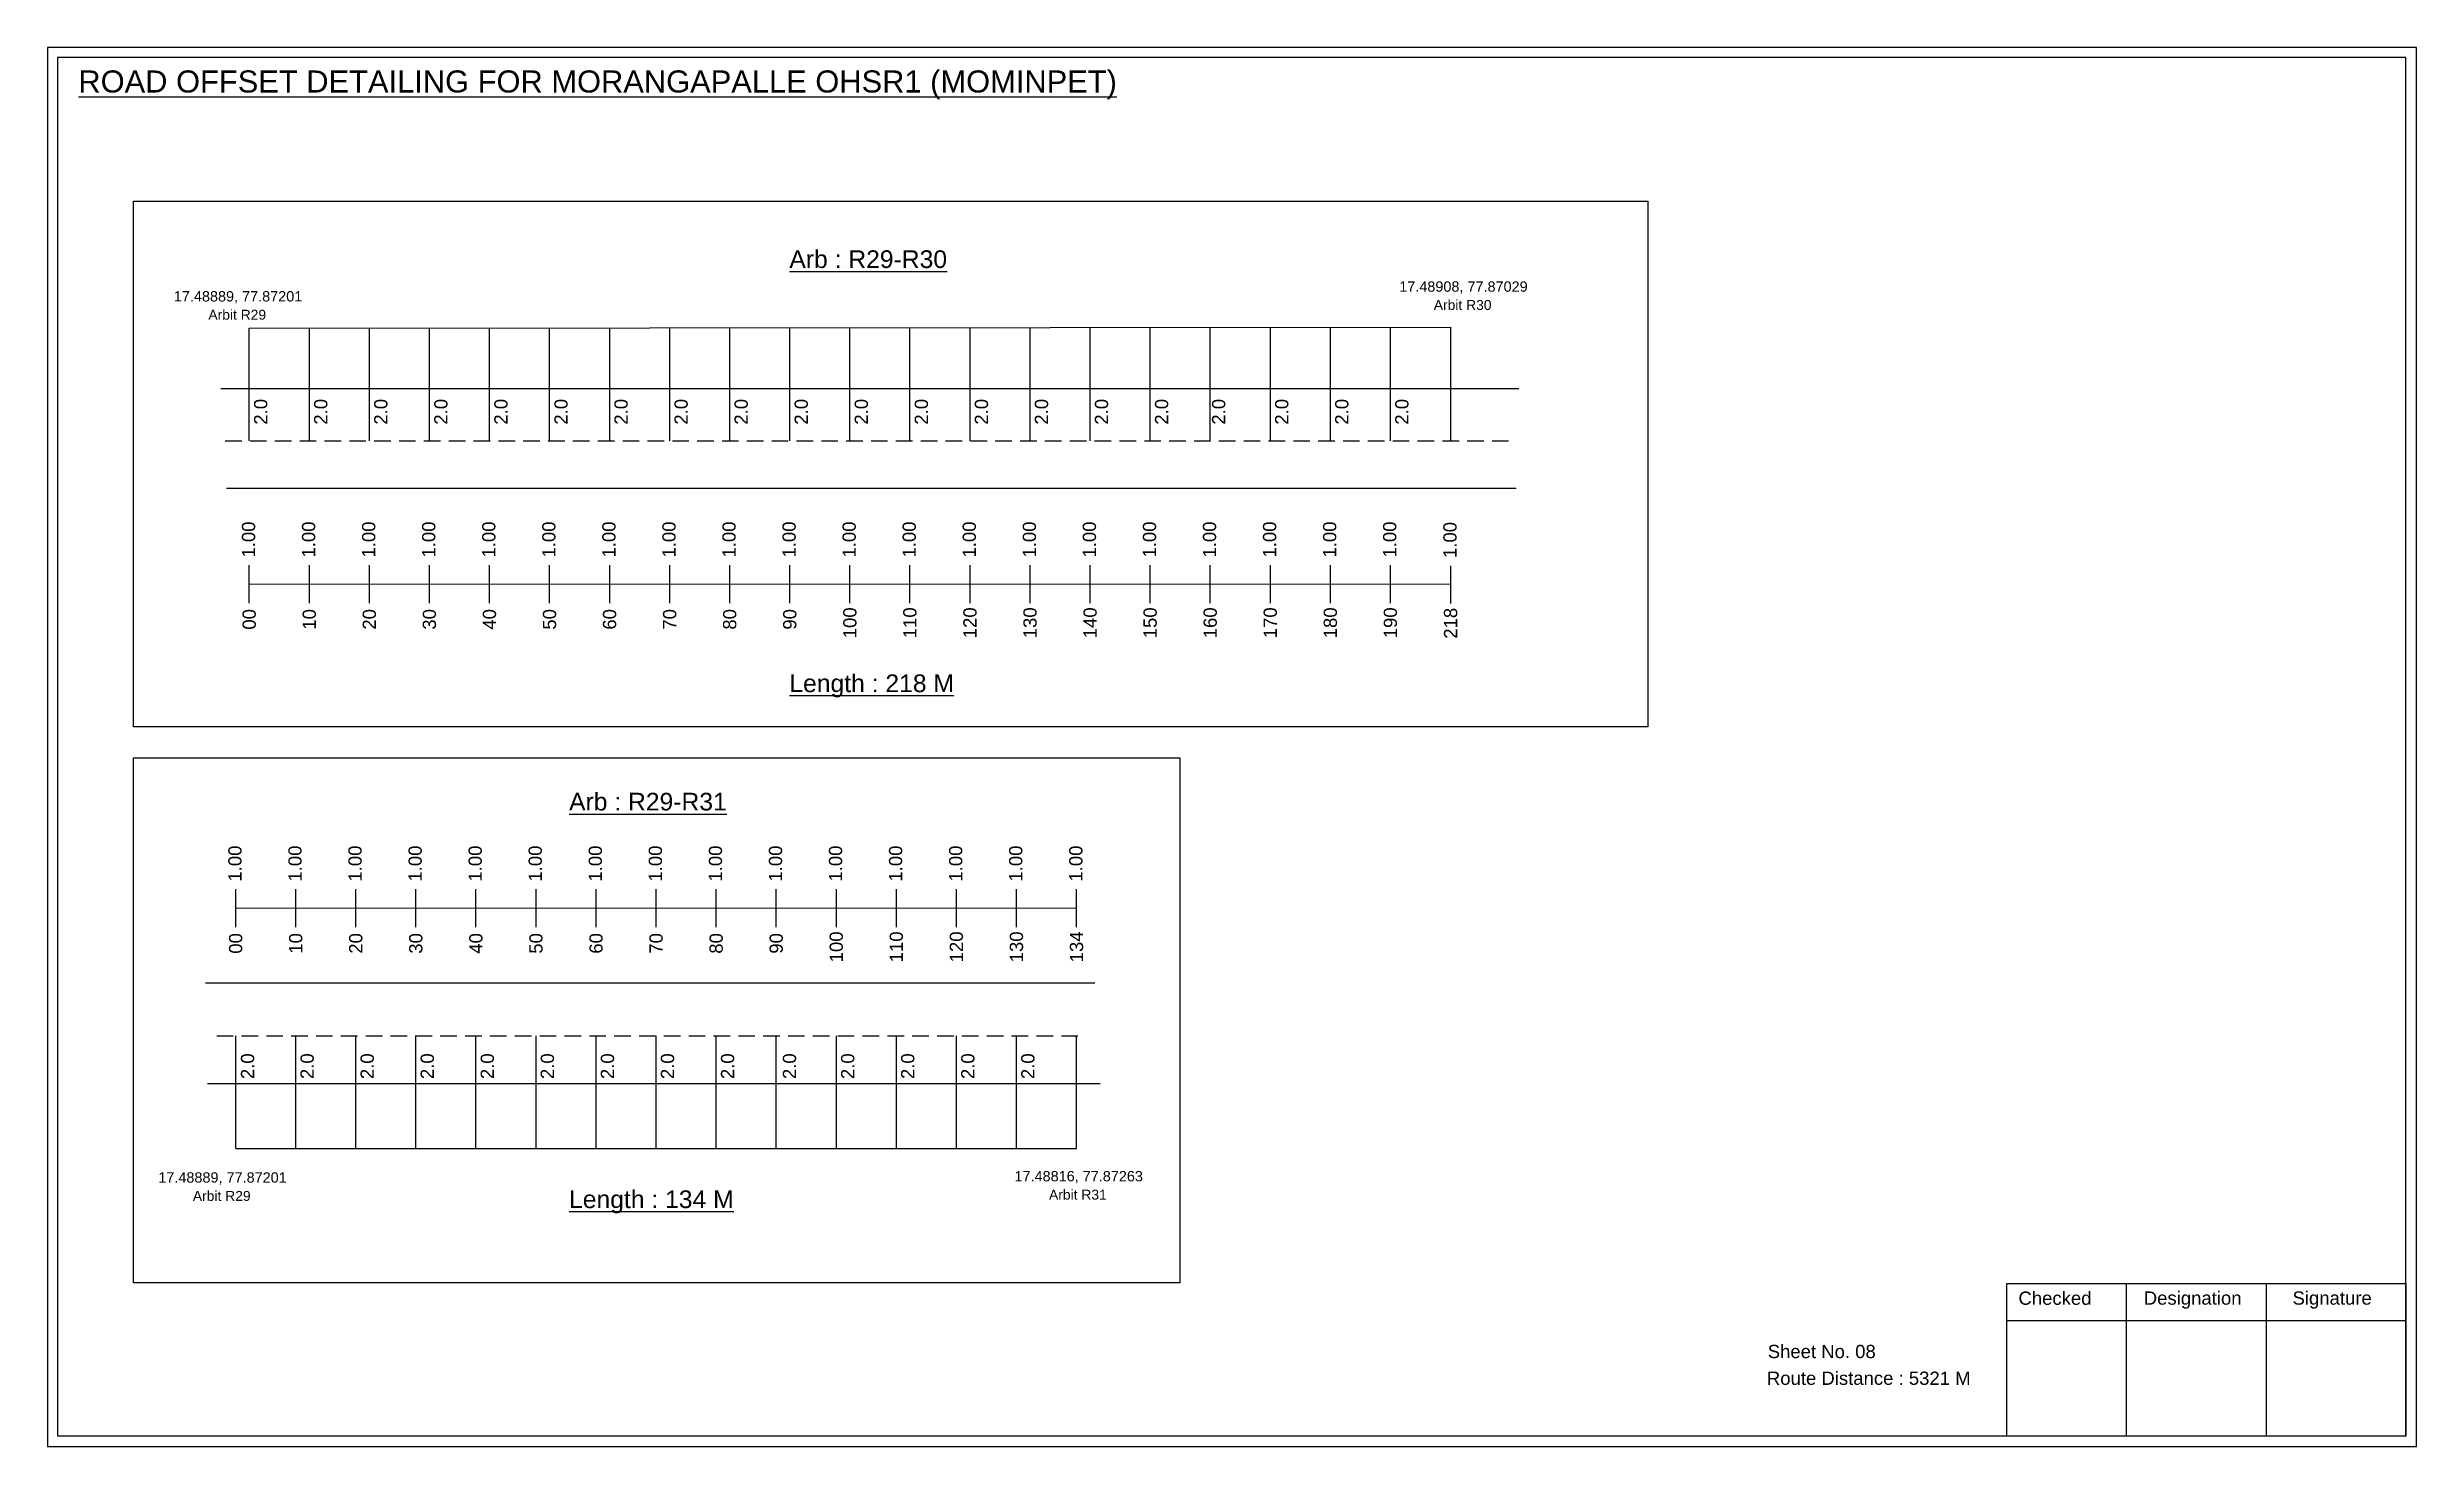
# Model space of a CAD drawing. Header units: inches. Extents: x 857 to 9621, y 2149 to 3662.
# Drawn here: x 9085 to 9621, y 3196 to 3513 of the extents above; entities that cross this region are included whole.
import ezdxf

# ---------------------------------------------------------------- set-up
doc = ezdxf.new("R2010")
doc.units = ezdxf.units.IN
doc.header["$MEASUREMENT"] = 0
doc.linetypes.add('DASHED2', pattern=[0.375, 0.25, -0.125])
doc.layers.add('PDF_Geometry', color=7, linetype='Continuous')
doc.layers.add('PDF_Text', color=5, linetype='Continuous')
doc.styles.add('PDF Arial', font='arial.ttf')
doc.styles.get("Standard").update_dxf_attribs({"font": 'arial.ttf'})

msp = doc.modelspace()

# ---------------------------------------------------------------- texts
at = {"color": 242, "true_color": 0xcd2027}
for s, height, p in [('%%UROAD OFFSET DETAILING FOR MORANGAPALLE OHSR1 (MOMINPET)', 5, (9092, 3502.87)), ('%%UArb : R29-R30', 4, (9252.99, 3463.15)), ('%%ULength : 218 M', 4, (9252.99, 3367.15)), ('%%UArb : R29-R31', 4, (9203.11, 3340.36)), ('%%ULength : 134 M', 4, (9203.11, 3250.36))]:
    msp.add_text(s, height=height, dxfattribs=at).set_placement(p)
at = {"color": 5}
for s, height, p in [('17.48889, 77.87201', 2.34, (9113.62, 3455.57)), ('17.48908, 77.87029', 2.34, (9391.09, 3457.78)), ('Arbit R30', 2.246, (9398.91, 3453.66)), ('Arbit R29', 2.246, (9121.44, 3451.45)), ('17.48889, 77.87201', 2.34, (9110.1, 3256.12)), ('17.48816, 77.87263', 2.34, (9303.97, 3256.41)), ('Arbit R29', 2.246, (9117.92, 3251.99)), ('Arbit R31', 2.246, (9311.79, 3252.28))]:
    msp.add_text(s, height=height, dxfattribs=at).set_placement(p)
for p in [(9134.78, 3427.69), (9148.38, 3427.69), (9161.98, 3427.69), (9175.58, 3427.69), (9189.18, 3427.69), (9202.78, 3427.69), (9216.38, 3427.69), (9229.98, 3427.69), (9243.58, 3427.69), (9257.18, 3427.69), (9270.78, 3427.69), (9284.38, 3427.69), (9297.98, 3427.69), (9311.58, 3427.69), (9325.18, 3427.69), (9338.78, 3427.69), (9351.69, 3427.69), (9365.98, 3427.69), (9379.58, 3427.69), (9393.18, 3427.69), (9131.81, 3279.56), (9145.3, 3279.56), (9158.9, 3279.56), (9172.5, 3279.56), (9186.1, 3279.56), (9199.7, 3279.56), (9213.3, 3279.56), (9226.9, 3279.56), (9240.5, 3279.56), (9254.52, 3279.56), (9267.7, 3279.56), (9281.3, 3279.56), (9294.9, 3279.56), (9308.5, 3279.56)]:
    msp.add_text('2.0', height=3, rotation=90).set_placement(p)
at = {"color": 217, "true_color": 0x93278f}
for s, p in [('1.00', (9132.03, 3397.61)), ('1.00', (9145.63, 3397.61)), ('1.00', (9159.23, 3397.61)), ('1.00', (9172.83, 3397.61)), ('1.00', (9186.43, 3397.61)), ('1.00', (9200.03, 3397.61)), ('1.00', (9213.63, 3397.61)), ('1.00', (9227.23, 3397.61)), ('1.00', (9240.83, 3397.61)), ('1.00', (9254.43, 3397.61)), ('1.00', (9268.03, 3397.61)), ('1.00', (9281.63, 3397.61)), ('1.00', (9295.23, 3397.61)), ('1.00', (9308.83, 3397.61)), ('1.00', (9322.43, 3397.61)), ('1.00', (9336.03, 3397.61)), ('1.00', (9349.63, 3397.61)), ('1.00', (9363.23, 3397.61)), ('1.00', (9376.83, 3397.61)), ('1.00', (9390.43, 3397.61)), ('1.00', (9404.07, 3397.51)), ('00', (9132.18, 3381.29)), ('10', (9145.78, 3381.29)), ('20', (9159.38, 3381.29)), ('30', (9172.98, 3381.29)), ('40', (9186.58, 3381.29)), ('50', (9200.18, 3381.29)), ('60', (9213.78, 3381.29)), ('70', (9227.38, 3381.29)), ('80', (9240.98, 3381.29)), ('90', (9254.58, 3381.29)), ('100', (9268.18, 3379.34)), ('110', (9281.78, 3379.34)), ('120', (9295.38, 3379.34)), ('130', (9308.98, 3379.34)), ('140', (9322.58, 3379.34)), ('150', (9336.18, 3379.34)), ('160', (9349.78, 3379.34)), ('170', (9363.38, 3379.34)), ('180', (9376.98, 3379.34)), ('190', (9390.58, 3379.34)), ('218', (9404.22, 3379.24)), ('1.00', (9128.95, 3324.26)), ('1.00', (9142.55, 3324.26)), ('1.00', (9156.15, 3324.26)), ('1.00', (9169.75, 3324.26)), ('1.00', (9183.35, 3324.26)), ('1.00', (9196.95, 3324.26)), ('1.00', (9210.55, 3324.26)), ('1.00', (9224.15, 3324.26)), ('1.00', (9237.75, 3324.26)), ('1.00', (9251.35, 3324.26)), ('1.00', (9264.95, 3324.26)), ('1.00', (9278.55, 3324.26)), ('1.00', (9292.15, 3324.26)), ('1.00', (9305.75, 3324.26)), ('1.00', (9319.35, 3324.26)), ('00', (9129.11, 3307.94)), ('10', (9142.71, 3307.94)), ('20', (9156.31, 3307.94)), ('30', (9169.91, 3307.94)), ('40', (9183.51, 3307.94)), ('50', (9197.11, 3307.94)), ('60', (9210.71, 3307.94)), ('70', (9224.31, 3307.94)), ('80', (9237.91, 3307.94)), ('90', (9251.51, 3307.94)), ('100', (9265.11, 3305.99)), ('110', (9278.71, 3305.99)), ('120', (9292.31, 3305.99)), ('130', (9305.91, 3305.99)), ('134', (9319.51, 3305.99))]:
    msp.add_text(s, height=3, rotation=90, dxfattribs=at).set_placement(p)
for s, p in [('Sheet No. 08', (9474.53, 3216.4)), ('Route Distance : 5321 M', (9474.34, 3210.35))]:
    msp.add_text(s, height=3).set_placement(p)
at = {"layer": 'PDF_Text', "color": 7, "attachment_point": 7, "style": 'PDF Arial'}
for s, insert, char_height in [('Checked', (9531.3, 3228.42), 3.001), ('Designation', (9559.68, 3227.59), 3.0006), ('Signature', (9593.36, 3227.59), 3.001)]:
    msp.add_mtext(s, dxfattribs=dict(at, insert=insert, char_height=char_height))

# ---------------------------------------------------------------- linework, layer by layer
at = {"color": 5}
for p, q in [((9130.71, 3449.53), (9402.75, 3449.72)), ((9127.63, 3263.83), (9318.03, 3263.83))]:
    msp.add_line(p, q, dxfattribs=at)
for p, q in [((9130.71, 3424.02), (9130.71, 3449.55)), ((9144.31, 3424.02), (9144.31, 3449.55)), ((9157.91, 3424.02), (9157.91, 3449.55)), ((9171.51, 3424.02), (9171.51, 3449.55)), ((9185.11, 3424.02), (9185.11, 3449.55)), ((9198.71, 3424.02), (9198.71, 3449.55)), ((9212.31, 3424.02), (9212.31, 3449.55)), ((9225.91, 3424.02), (9225.91, 3449.55)), ((9239.51, 3424.02), (9239.51, 3449.55)), ((9253.11, 3424.02), (9253.11, 3449.55)), ((9266.71, 3424.02), (9266.71, 3449.55)), ((9280.31, 3424.02), (9280.31, 3449.55)), ((9293.91, 3424.02), (9293.91, 3449.55)), ((9307.51, 3424.02), (9307.51, 3449.55)), ((9321.11, 3424.02), (9321.11, 3449.55)), ((9334.71, 3424.02), (9334.71, 3449.55)), ((9348.31, 3424.02), (9348.31, 3449.55)), ((9361.91, 3424.02), (9361.91, 3449.55)), ((9375.51, 3424.02), (9375.51, 3449.55)), ((9389.11, 3424.02), (9389.11, 3449.55)), ((9402.75, 3424.18), (9402.75, 3449.72)), ((9124.29, 3435.9), (9418.14, 3435.9)), ((9125.54, 3413.33), (9417.53, 3413.29)), ((9322.14, 3301.25), (9120.78, 3301.25)), ((9127.63, 3263.83), (9127.63, 3289.36)), ((9141.23, 3263.83), (9141.23, 3289.36)), ((9154.83, 3263.83), (9154.83, 3289.36)), ((9168.43, 3263.83), (9168.43, 3289.36)), ((9182.03, 3263.83), (9182.03, 3289.36)), ((9195.63, 3263.83), (9195.63, 3289.36)), ((9209.23, 3263.83), (9209.23, 3289.36)), ((9222.83, 3263.83), (9222.83, 3289.36)), ((9236.43, 3263.83), (9236.43, 3289.36)), ((9250.03, 3263.83), (9250.03, 3289.36)), ((9263.63, 3263.83), (9263.63, 3289.36)), ((9277.23, 3263.83), (9277.23, 3289.36)), ((9290.83, 3263.83), (9290.83, 3289.36)), ((9304.43, 3263.83), (9304.43, 3289.36)), ((9318.03, 3263.83), (9318.03, 3289.36)), ((9121.22, 3278.56), (9129.28, 3278.56)), ((9129.28, 3278.56), (9323.37, 3278.56))]:
    msp.add_line(p, q)
at = {"linetype": 'DASHED2', "ltscale": 15}
for p, q in [((9125.25, 3424.01), (9415.86, 3424.06)), ((9123.33, 3289.36), (9320.09, 3289.36))]:
    msp.add_line(p, q, dxfattribs=at)
at = {"color": 217, "true_color": 0x93278f}
for p, q in [((9130.71, 3387.32), (9130.71, 3395.87)), ((9130.71, 3391.59), (9402.75, 3391.64)), ((9144.31, 3387.32), (9144.31, 3395.87)), ((9157.91, 3387.32), (9157.91, 3395.87)), ((9171.51, 3387.32), (9171.51, 3395.87)), ((9185.11, 3387.32), (9185.11, 3395.87)), ((9198.71, 3387.32), (9198.71, 3395.87)), ((9212.31, 3387.32), (9212.31, 3395.87)), ((9225.91, 3387.32), (9225.91, 3395.87)), ((9239.51, 3387.32), (9239.51, 3395.87)), ((9253.11, 3387.32), (9253.11, 3395.87)), ((9266.71, 3387.32), (9266.71, 3395.87)), ((9280.31, 3387.32), (9280.31, 3395.87)), ((9293.91, 3387.32), (9293.91, 3395.87)), ((9307.51, 3387.32), (9307.51, 3395.87)), ((9321.11, 3387.32), (9321.11, 3395.87)), ((9334.71, 3387.32), (9334.71, 3395.87)), ((9348.31, 3387.32), (9348.31, 3395.87)), ((9361.91, 3387.32), (9361.91, 3395.87)), ((9375.51, 3387.32), (9375.51, 3395.87)), ((9389.11, 3387.32), (9389.11, 3395.87)), ((9402.75, 3387.22), (9402.75, 3395.77)), ((9127.63, 3313.97), (9127.63, 3322.53)), ((9141.23, 3313.97), (9141.23, 3322.53)), ((9154.83, 3313.97), (9154.83, 3322.53)), ((9168.43, 3313.97), (9168.43, 3322.53)), ((9182.03, 3313.97), (9182.03, 3322.53)), ((9195.63, 3313.97), (9195.63, 3322.53)), ((9209.23, 3313.97), (9209.23, 3322.53)), ((9222.83, 3313.97), (9222.83, 3322.53)), ((9236.43, 3313.97), (9236.43, 3322.53)), ((9250.03, 3313.97), (9250.03, 3322.53)), ((9263.63, 3313.97), (9263.63, 3322.53)), ((9277.23, 3313.97), (9277.23, 3322.53)), ((9290.83, 3313.97), (9290.83, 3322.53)), ((9304.43, 3313.97), (9304.43, 3322.53)), ((9318.03, 3313.97), (9318.03, 3322.53)), ((9127.63, 3318.24), (9318.03, 3318.36))]:
    msp.add_line(p, q, dxfattribs=at)
for points in [[(9104.47, 3478.28), (9447.38, 3478.28), (9447.38, 3359.28), (9104.47, 3359.28)], [(9104.47, 3352.27), (9341.43, 3352.27), (9341.43, 3233.45), (9104.47, 3233.45)]]:
    msp.add_lwpolyline(points, close=True)
at = {"layer": 'PDF_Geometry'}
for points in [[(9084.99, 3513.08), (9084.99, 3196.37), (9621.46, 3196.37), (9621.46, 3513.08)], [(9087.31, 3510.76), (9087.31, 3198.79), (9619.04, 3198.79), (9619.04, 3510.76)]]:
    msp.add_lwpolyline(points, close=True, dxfattribs=at)
at = {"layer": 'PDF_Geometry', "color": 242, "true_color": 0xcc1f26}
msp.add_lwpolyline([(9619.04, 3198.7), (9528.7, 3198.7), (9528.7, 3233.31), (9619.04, 3233.31)], close=True, dxfattribs=at)
for points in [[(9555.68, 3233.31), (9555.68, 3198.7)], [(9587.41, 3233.31), (9587.41, 3198.7)], [(9528.7, 3224.94), (9619.04, 3224.94)]]:
    msp.add_lwpolyline(points, dxfattribs=at)

msp.set_redraw_order([(e.dxf.handle, doc.entitydb.next_handle()) for e in msp.query("TEXT MTEXT ATTDEF DIMENSION ARC_DIMENSION")])  # texts and dimensions are drawn at this point

doc.saveas('drawing.dxf')
